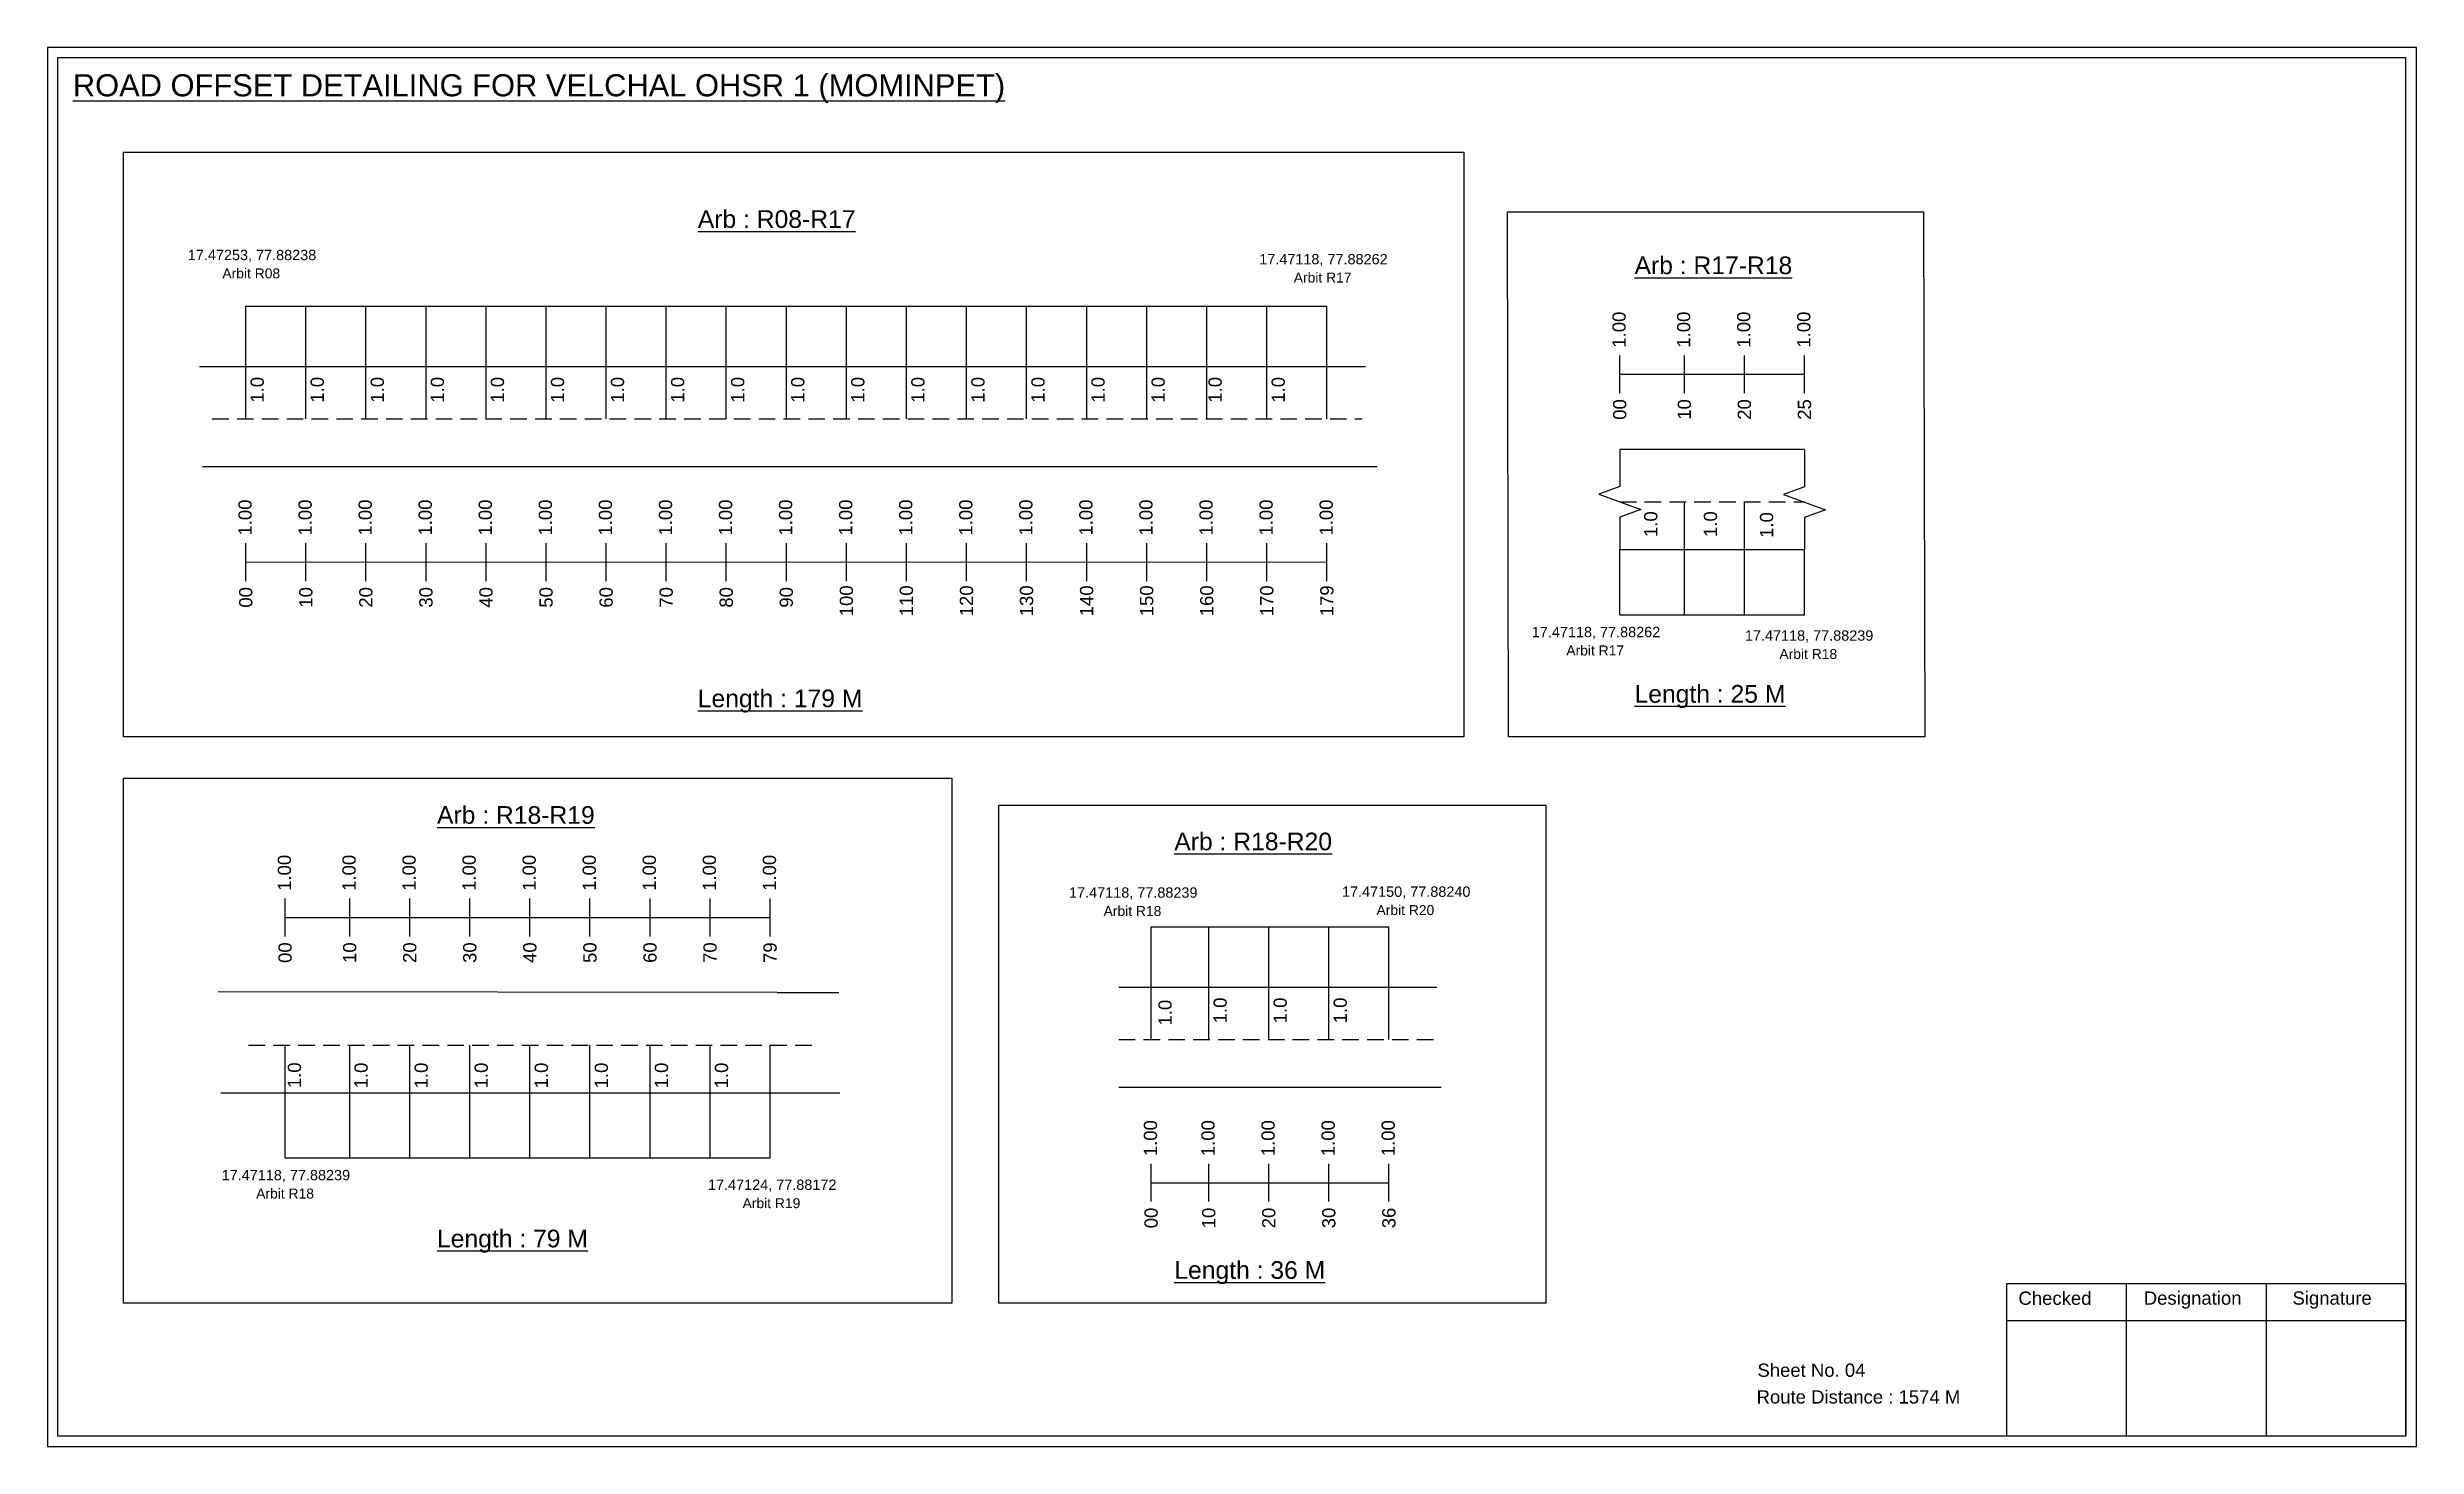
# Model space of a CAD drawing. Header units: inches. Extents: x -117 to 51867, y -12715 to 3423.
# Drawn here: x 39026 to 39562, y 396 to 713 of the extents above; entities that cross this region are included whole.
import ezdxf

# ---------------------------------------------------------------- set-up
doc = ezdxf.new("R2010")
doc.units = ezdxf.units.IN
doc.header["$MEASUREMENT"] = 0
doc.linetypes.add('DASHED2', pattern=[0.375, 0.25, -0.125])
doc.layers.add('PDF_Geometry', color=7, linetype='Continuous')
doc.layers.add('PDF_Text', color=5, linetype='Continuous')
doc.styles.add('PDF Arial', font='arial.ttf')
doc.styles.get("Standard").update_dxf_attribs({"font": 'arial.ttf'})

msp = doc.modelspace()

# ---------------------------------------------------------------- texts
at = {"color": 242, "true_color": 0xcd2027}
for s, height, p in [('%%UROAD OFFSET DETAILING FOR VELCHAL OHSR 1 (MOMINPET)', 5, (39031.4, 701.5)), ('%%UArb : R08-R17', 4, (39172.9, 671.72)), ('%%UArb : R17-R18', 4, (39385.01, 661.25)), ('%%ULength : 179 M', 4, (39172.9, 563.22)), ('%%ULength : 25 M', 4, (39385.01, 564.25)), ('%%UArb : R18-R19', 4, (39113.85, 536.83)), ('%%UArb : R18-R20', 4, (39280.8, 530.84)), ('%%ULength : 79 M', 4, (39113.85, 440.96)), ('%%ULength : 36 M', 4, (39280.8, 433.84))]:
    msp.add_text(s, height=height, dxfattribs=at).set_placement(p)
at = {"color": 5}
for s, height, p in [('17.47253, 77.88238', 2.34, (39057.43, 664.42)), ('17.47118, 77.88262', 2.34, (39300.03, 663.47)), ('Arbit R08', 2.246, (39065.25, 660.3)), ('Arbit R17', 2.246, (39307.85, 659.35)), ('17.47118, 77.88262', 2.34, (39361.75, 579.08)), ('17.47118, 77.88239', 2.34, (39410, 578.28)), ('Arbit R17', 2.246, (39369.57, 574.95)), ('Arbit R18', 2.246, (39417.82, 574.15)), ('17.47118, 77.88239', 2.34, (39256.97, 520.11)), ('17.47150, 77.88240', 2.34, (39318.77, 520.31)), ('Arbit R18', 2.246, (39264.79, 515.98)), ('Arbit R20', 2.246, (39326.59, 516.18)), ('17.47118, 77.88239', 2.34, (39065.09, 456.15)), ('17.47124, 77.88172', 2.34, (39175.22, 453.97)), ('Arbit R18', 2.246, (39072.91, 452.02)), ('Arbit R19', 2.246, (39183.04, 449.84))]:
    msp.add_text(s, height=height, dxfattribs=at).set_placement(p)
at = {"color": 217, "true_color": 0x93278f}
for s, p in [('1.00', (39383, 644.61)), ('1.00', (39397.63, 644.61)), ('1.00', (39411.23, 644.61)), ('1.00', (39424.83, 644.61)), ('00', (39383.15, 628.29)), ('10', (39397.78, 628.29)), ('20', (39411.38, 628.29)), ('25', (39424.98, 628.29)), ('1.00', (39071.88, 602.08)), ('1.00', (39085.48, 602.08)), ('1.00', (39099.08, 602.08)), ('1.00', (39112.68, 602.08)), ('1.00', (39126.28, 602.08)), ('1.00', (39139.88, 602.08)), ('1.00', (39153.48, 602.08)), ('1.00', (39167.08, 602.08)), ('1.00', (39180.68, 602.08)), ('1.00', (39194.28, 602.08)), ('1.00', (39207.88, 602.08)), ('1.00', (39221.48, 602.08)), ('1.00', (39235.08, 602.08)), ('1.00', (39248.68, 602.08)), ('1.00', (39262.28, 602.08)), ('1.00', (39275.88, 602.08)), ('1.00', (39289.48, 602.08)), ('1.00', (39303.08, 602.08)), ('1.00', (39316.68, 602.08)), ('00', (39072.04, 585.76)), ('10', (39085.64, 585.76)), ('20', (39099.24, 585.76)), ('30', (39112.84, 585.76)), ('40', (39126.44, 585.76)), ('50', (39140.04, 585.76)), ('60', (39153.64, 585.76)), ('70', (39167.24, 585.76)), ('80', (39180.84, 585.76)), ('90', (39194.44, 585.76)), ('100', (39208.04, 583.81)), ('110', (39221.64, 583.81)), ('120', (39235.24, 583.81)), ('130', (39248.84, 583.81)), ('140', (39262.44, 583.81)), ('150', (39276.04, 583.81)), ('160', (39289.64, 583.81)), ('170', (39303.24, 583.81)), ('179', (39316.84, 583.81)), ('1.00', (39080.79, 521.66)), ('1.00', (39095.42, 521.66)), ('1.00', (39109.02, 521.66)), ('1.00', (39122.62, 521.66)), ('1.00', (39136.22, 521.66)), ('1.00', (39149.82, 521.66)), ('1.00', (39163.42, 521.66)), ('1.00', (39177.02, 521.66)), ('1.00', (39190.62, 521.66)), ('00', (39080.94, 505.34)), ('10', (39095.57, 505.34)), ('20', (39109.17, 505.34)), ('30', (39122.77, 505.34)), ('40', (39136.37, 505.34)), ('50', (39149.97, 505.34)), ('60', (39163.57, 505.34)), ('70', (39177.17, 505.34)), ('79', (39190.77, 505.34)), ('1.00', (39276.89, 461.6)), ('1.00', (39289.93, 461.6)), ('1.00', (39303.53, 461.6)), ('1.00', (39317.13, 461.6)), ('1.00', (39330.73, 461.6)), ('00', (39277.04, 445.28)), ('10', (39290.08, 445.28)), ('20', (39303.68, 445.28)), ('30', (39317.28, 445.28)), ('36', (39330.88, 445.28))]:
    msp.add_text(s, height=3, rotation=90, dxfattribs=at).set_placement(p)
for p in [(39074.63, 632.16), (39088.23, 632.16), (39101.83, 632.16), (39115.43, 632.16), (39129.03, 632.16), (39142.63, 632.16), (39156.23, 632.16), (39169.83, 632.16), (39183.43, 632.16), (39197.03, 632.16), (39210.63, 632.16), (39224.23, 632.16), (39237.83, 632.16), (39251.43, 632.16), (39265.03, 632.16), (39278.63, 632.16), (39291.54, 632.16), (39305.83, 632.16), (39390.18, 601.75), (39403.7, 601.75), (39416.41, 601.55), (39280.2, 491.18), (39292.67, 491.68), (39306.27, 491.68), (39319.87, 491.68), (39083.06, 477), (39098.16, 476.95), (39111.76, 476.95), (39125.36, 476.95), (39138.96, 476.95), (39152.56, 476.95), (39166.16, 476.95), (39179.76, 476.95)]:
    msp.add_text('1.0', height=3, rotation=90).set_placement(p)
for s, p in [('Sheet No. 04', (39412.84, 411.66)), ('Route Distance : 1574 M', (39412.65, 405.61))]:
    msp.add_text(s, height=3).set_placement(p)
at = {"layer": 'PDF_Text', "color": 7, "attachment_point": 7, "style": 'PDF Arial'}
for s, insert, char_height in [('Checked', (39471.94, 427.91), 3.001), ('Designation', (39500.32, 427.08), 3.0006), ('Signature', (39534, 427.08), 3.001)]:
    msp.add_mtext(s, dxfattribs=dict(at, insert=insert, char_height=char_height))

# ---------------------------------------------------------------- linework, layer by layer
for p, q in [((39070.56, 628.49), (39070.56, 654.02)), ((39084.16, 628.49), (39084.16, 654.02)), ((39097.76, 628.49), (39097.76, 654.02)), ((39111.36, 628.49), (39111.36, 654.02)), ((39124.96, 628.49), (39124.96, 654.02)), ((39138.56, 628.49), (39138.56, 654.02)), ((39152.16, 628.49), (39152.16, 654.02)), ((39165.76, 628.49), (39165.76, 654.02)), ((39179.36, 628.49), (39179.36, 654.02)), ((39192.96, 628.49), (39192.96, 654.02)), ((39206.56, 628.49), (39206.56, 654.02)), ((39220.16, 628.49), (39220.16, 654.02)), ((39233.76, 628.49), (39233.76, 654.02)), ((39247.36, 628.49), (39247.36, 654.02)), ((39260.96, 628.49), (39260.96, 654.02)), ((39274.56, 628.49), (39274.56, 654.02)), ((39288.16, 628.49), (39288.16, 654.02)), ((39301.76, 628.49), (39301.76, 654.02)), ((39315.36, 628.49), (39315.36, 654.02)), ((39060.06, 640.37), (39324.1, 640.37)), ((39060.74, 617.69), (39326.72, 617.69)), ((39423.5, 621.59), (39381.67, 621.59)), ((39396.3, 584.17), (39396.3, 609.71)), ((39409.9, 584.17), (39409.9, 609.71)), ((39381.67, 598.91), (39407.23, 598.91)), ((39381.67, 584.17), (39381.67, 598.91)), ((39407.23, 598.91), (39423.5, 598.91)), ((39423.5, 584.17), (39423.5, 598.91)), ((39275.57, 488), (39275.57, 513.54)), ((39288.6, 488), (39288.6, 513.54)), ((39302.2, 488), (39302.2, 513.54)), ((39315.8, 488), (39315.8, 513.54)), ((39329.4, 488), (39329.4, 513.54)), ((39268.22, 499.89), (39340.25, 499.89)), ((39190.89, 498.64), (39064.29, 498.82)), ((39190.89, 498.64), (39204.85, 498.64)), ((39079.47, 461.22), (39079.47, 486.75)), ((39094.09, 461.22), (39094.09, 486.75)), ((39107.69, 461.22), (39107.69, 486.75)), ((39121.29, 461.22), (39121.29, 486.75)), ((39134.89, 461.22), (39134.89, 486.75)), ((39148.49, 461.22), (39148.49, 486.75)), ((39162.09, 461.22), (39162.09, 486.75)), ((39175.69, 461.22), (39175.69, 486.75)), ((39189.29, 461.22), (39189.29, 486.75)), ((39064.92, 475.95), (39190.89, 475.95)), ((39190.89, 475.95), (39205.1, 475.95)), ((39268.22, 477.2), (39341.25, 477.2))]:
    msp.add_line(p, q)
at = {"color": 5}
for p, q in [((39070.56, 654.02), (39315.36, 654.02)), ((39381.67, 584.17), (39423.5, 584.17)), ((39275.57, 513.54), (39329.4, 513.54)), ((39079.47, 461.22), (39189.29, 461.22))]:
    msp.add_line(p, q, dxfattribs=at)
at = {"color": 217, "true_color": 0x93278f}
for p, q in [((39381.67, 634.32), (39381.67, 642.87)), ((39381.67, 638.6), (39423.5, 638.6)), ((39396.3, 634.32), (39396.3, 642.87)), ((39409.9, 634.32), (39409.9, 642.87)), ((39423.5, 634.32), (39423.5, 642.87)), ((39070.56, 591.79), (39070.56, 600.35)), ((39070.56, 596.06), (39315.36, 596.11)), ((39084.16, 591.79), (39084.16, 600.35)), ((39097.76, 591.79), (39097.76, 600.35)), ((39111.36, 591.79), (39111.36, 600.35)), ((39124.96, 591.79), (39124.96, 600.35)), ((39138.56, 591.79), (39138.56, 600.35)), ((39152.16, 591.79), (39152.16, 600.35)), ((39165.76, 591.79), (39165.76, 600.35)), ((39179.36, 591.79), (39179.36, 600.35)), ((39192.96, 591.79), (39192.96, 600.35)), ((39206.56, 591.79), (39206.56, 600.35)), ((39220.16, 591.79), (39220.16, 600.35)), ((39233.76, 591.79), (39233.76, 600.35)), ((39247.36, 591.79), (39247.36, 600.35)), ((39260.96, 591.79), (39260.96, 600.35)), ((39274.56, 591.79), (39274.56, 600.35)), ((39288.16, 591.79), (39288.16, 600.35)), ((39301.76, 591.79), (39301.76, 600.35)), ((39315.36, 591.79), (39315.36, 600.35)), ((39079.47, 511.36), (39079.47, 519.92)), ((39079.47, 515.64), (39189.29, 515.64)), ((39094.09, 511.36), (39094.09, 519.92)), ((39107.69, 511.36), (39107.69, 519.92)), ((39121.29, 511.36), (39121.29, 519.92)), ((39134.89, 511.36), (39134.89, 519.92)), ((39148.49, 511.36), (39148.49, 519.92)), ((39162.09, 511.36), (39162.09, 519.92)), ((39175.69, 511.36), (39175.69, 519.92)), ((39189.29, 511.36), (39189.29, 519.92)), ((39275.57, 451.31), (39275.57, 459.86)), ((39288.6, 451.31), (39288.6, 459.86)), ((39302.2, 451.31), (39302.2, 459.86)), ((39315.8, 451.31), (39315.8, 459.86)), ((39329.4, 451.31), (39329.4, 459.86)), ((39275.57, 455.58), (39329.4, 455.59))]:
    msp.add_line(p, q, dxfattribs=at)
at = {"linetype": 'DASHED2', "ltscale": 15}
for p, q in [((39062.94, 628.49), (39323.37, 628.49)), ((39381.67, 609.71), (39423.5, 609.71)), ((39071.19, 486.75), (39199.87, 486.75)), ((39268.22, 488), (39340.75, 488))]:
    msp.add_line(p, q, dxfattribs=at)
for points in [[(39042.87, 688.86), (39346.38, 688.86), (39346.38, 556.5), (39042.87, 556.5)], [(39356.21, 675.32), (39450.45, 675.32), (39450.73, 556.5), (39356.49, 556.5)], [(39042.87, 547.17), (39230.43, 547.17), (39230.43, 428.34), (39042.87, 428.34)], [(39241.1, 541.02), (39364.91, 541.02), (39364.91, 428.34), (39241.1, 428.34)]]:
    msp.add_lwpolyline(points, close=True)
at = {"linetype": 'Continuous'}
for points in [[(39381.67, 621.59), (39381.67, 613.16), (39376.93, 611.44), (39386.41, 607.98), (39381.67, 606.26), (39381.67, 598.91)], [(39423.5, 621.52), (39423.5, 613.09), (39418.75, 611.36), (39428.24, 607.91), (39423.5, 606.18), (39423.5, 598.83)]]:
    msp.add_lwpolyline(points, dxfattribs=at)
at = {"layer": 'PDF_Geometry'}
for points in [[(39025.63, 712.58), (39025.63, 395.87), (39562.1, 395.87), (39562.1, 712.58)], [(39027.95, 710.25), (39027.95, 398.28), (39559.68, 398.28), (39559.68, 710.25)]]:
    msp.add_lwpolyline(points, close=True, dxfattribs=at)
at = {"layer": 'PDF_Geometry', "color": 242, "true_color": 0xcc1f26}
msp.add_lwpolyline([(39559.68, 398.19), (39469.34, 398.19), (39469.34, 432.8), (39559.68, 432.8)], close=True, dxfattribs=at)
for points in [[(39496.32, 432.8), (39496.32, 398.19)], [(39528.05, 432.8), (39528.05, 398.19)], [(39469.34, 424.43), (39559.68, 424.43)]]:
    msp.add_lwpolyline(points, dxfattribs=at)

msp.set_redraw_order([(e.dxf.handle, doc.entitydb.next_handle()) for e in msp.query("TEXT MTEXT ATTDEF DIMENSION ARC_DIMENSION")])  # texts and dimensions are drawn at this point

doc.saveas('drawing.dxf')
